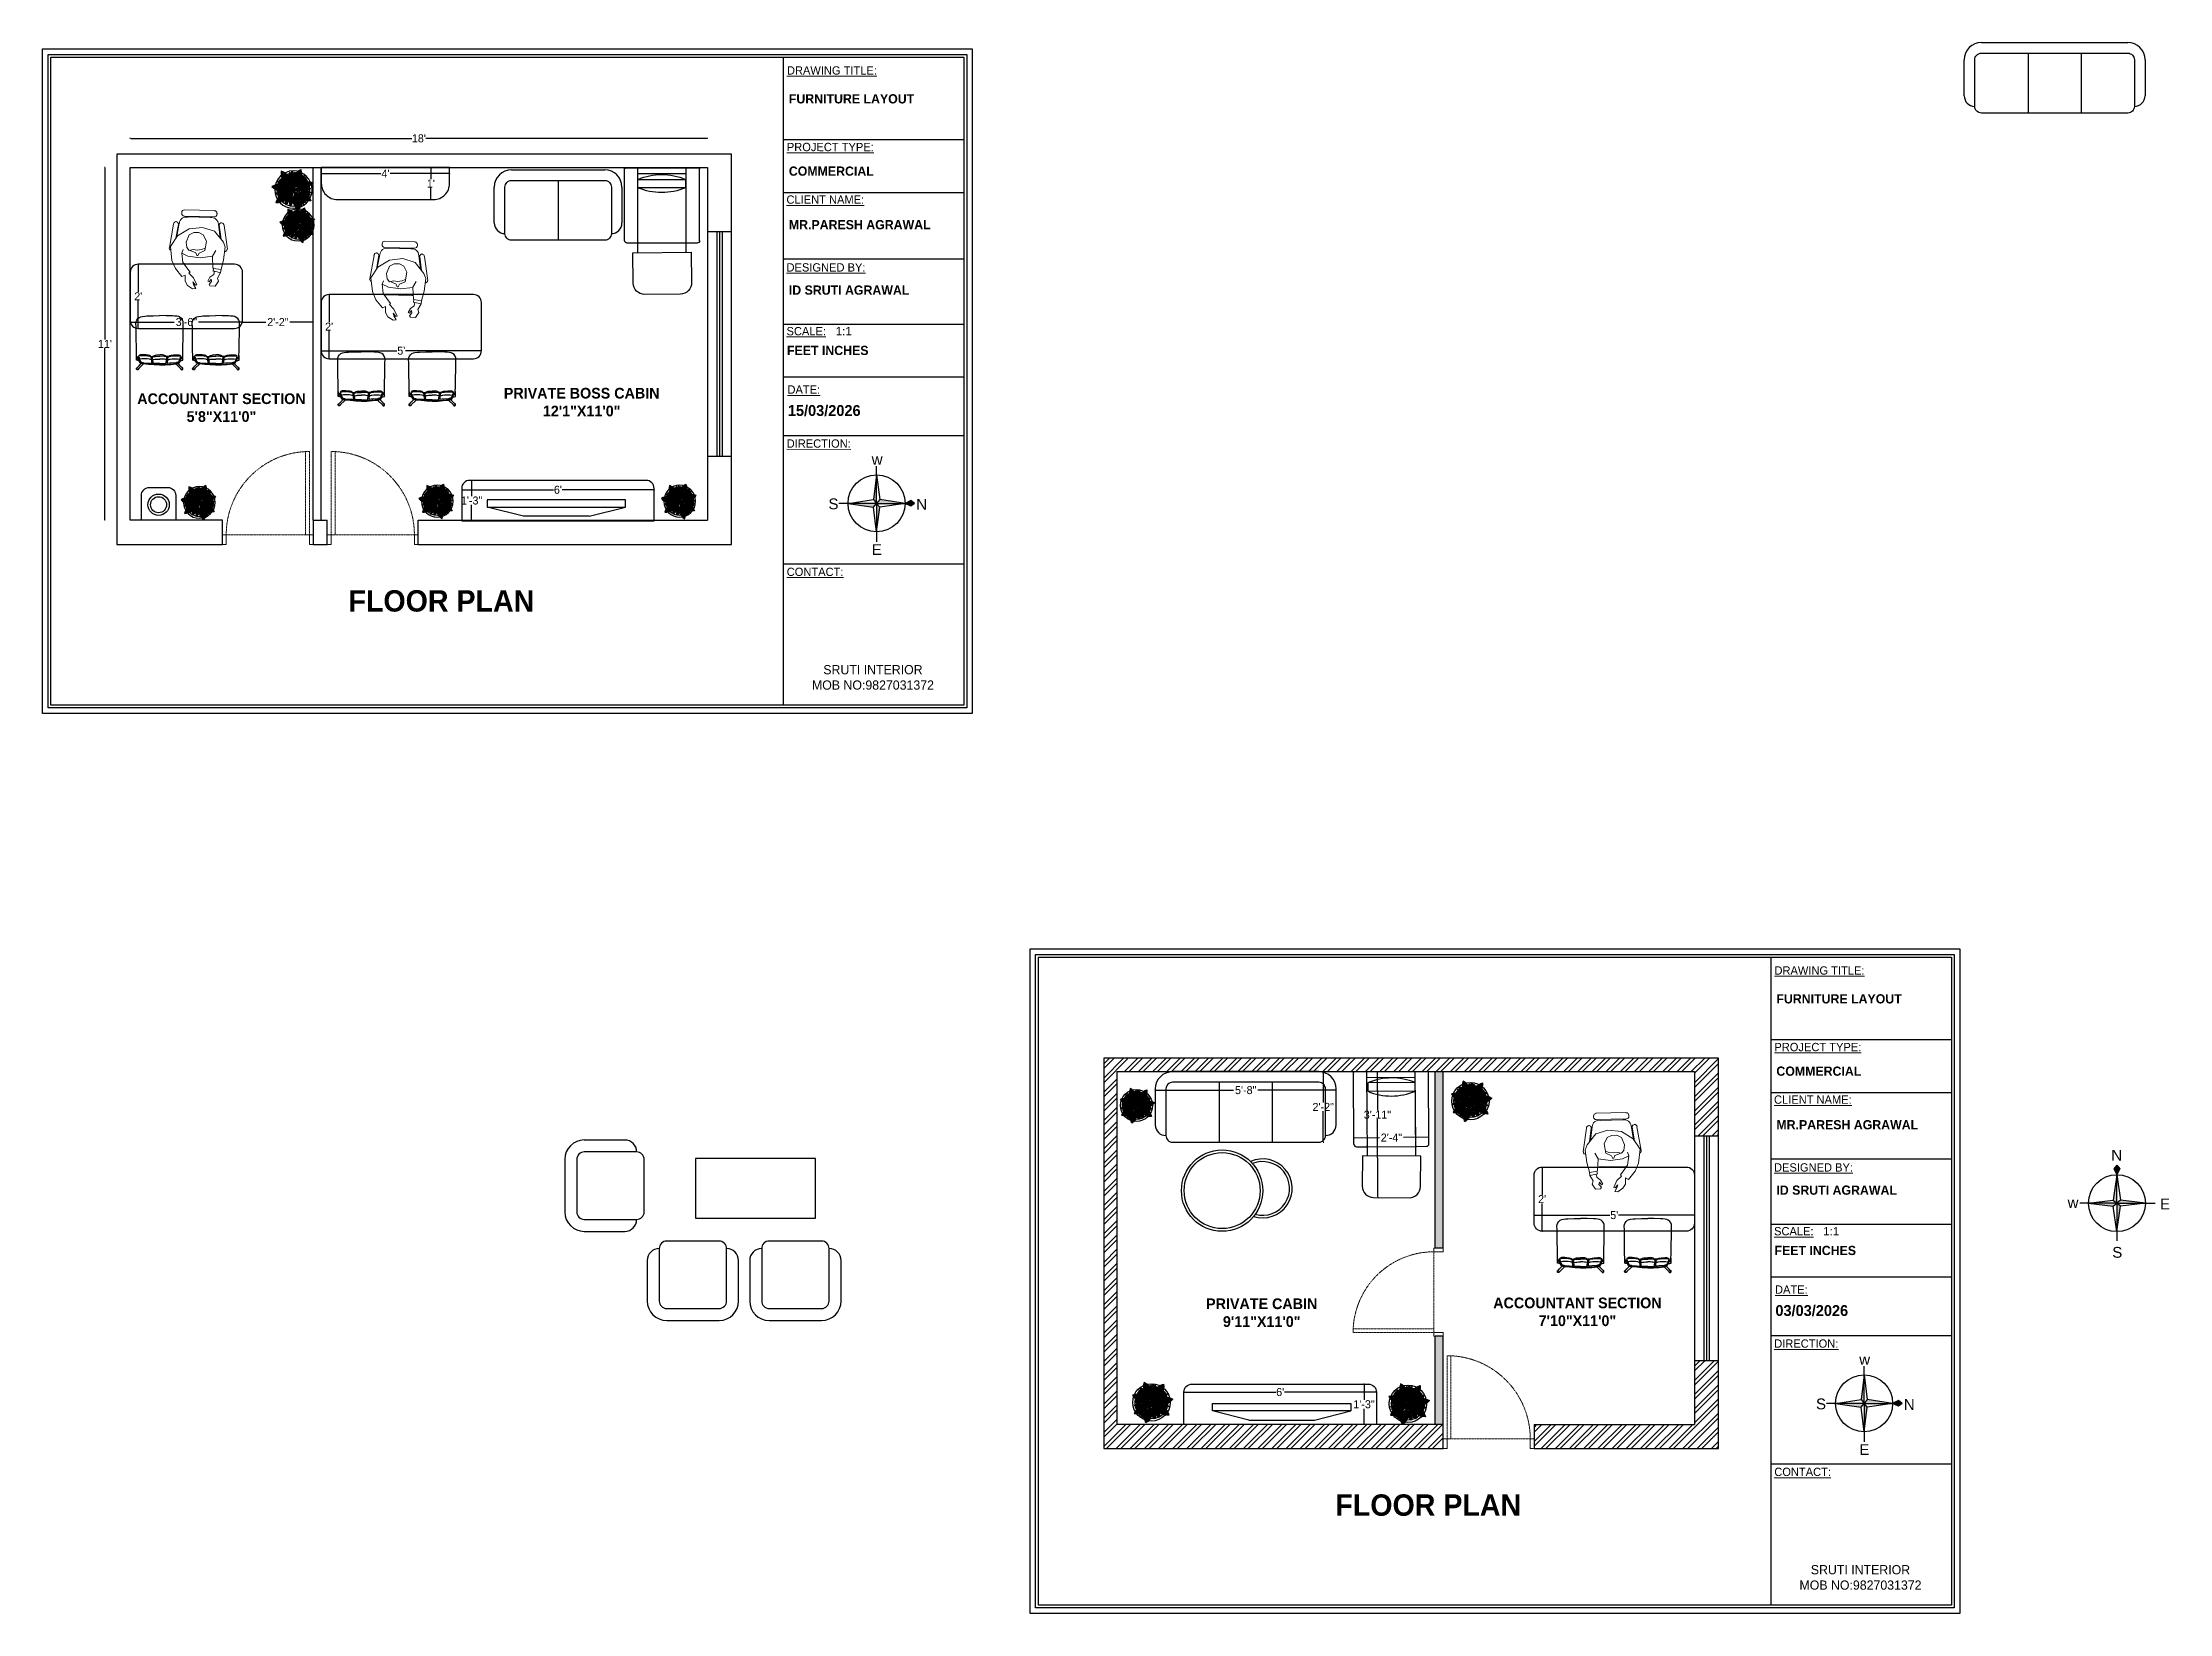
# Model space of a CAD drawing. Header units: inches. Extents: x 17335 to 18131, y -2374 to -1299.
# Drawn here: x 17335 to 18131, y -2374 to -1786 of the extents above; entities that cross this region are included whole.
import ezdxf

# ---------------------------------------------------------------- set-up
doc = ezdxf.new("R2010")
doc.units = ezdxf.units.IN
doc.header["$MEASUREMENT"] = 0
for name, pattern in [('AUDIT_D_060311083008-3', [0]), ('DASHED2', [0.375, 0.25, -0.125]), ('HIDDEN', [0.375, 0.25, -0.125])]:
    doc.linetypes.add(name, pattern=pattern)
for name, color, linetype in [('A-DOOR', 251, 'AUDIT_D_060311083008-3'), ('A-Door-Frame', 1, 'Continuous'), ('A-Door-Swing', 8, 'HIDDEN'), ('ELE', 5, 'Continuous'), ('FUR', 42, 'Continuous'), ('IEL-HATCH-002', 7, 'Continuous'), ('line_cad-block.com', 250, 'Continuous'), ('MESA', 7, 'Continuous'), ('PDF11_PDF_CH', 7, 'Continuous'), ('TEFRIŞ', 11, 'Continuous')]:
    doc.layers.add(name, color=color, linetype=linetype)
doc.layers.add('FURNI', color=140, linetype='Continuous', lineweight=18)
doc.styles.add('HEMI', font='stylu.ttf')
doc.styles.add('regular', font='swissl.ttf')
doc.styles.get("Standard").update_dxf_attribs({"font": 'arial.ttf'})
doc.dimstyles.get("Standard").update_dxf_attribs({"dimtxt": 0.18, "dimasz": 0.18, "dimexe": 0.18, "dimexo": 0.0625, "dimgap": 0.09, "dimtad": 0, "dimtih": 1, "dimtoh": 1, "dimdec": 0, "dimzin": 0, "dimdsep": 46, "dimlunit": 4, "dimtxsty": 'Standard', "dimcen": 0.09, "dimadec": 0, "dimazin": 0, "dimtfac": 1, "dimtdec": 0, "dimtofl": 0, "dimtmove": 0, "dimatfit": 3, "dimfxl": 1, "dimtolj": 1, "dimtzin": 0, "dimarcsym": 0})
pattern_1 = [(45, (1.4685, 10.086), (-2.6516504, 2.6516504), []), (45, (3.2363, 10.086), (-2.6516504, 2.6516504), [])]

msp = doc.modelspace()

# ---------------------------------------------------------------- texts
at = {"lineweight": 15, "attachment_point": 1, "rotation": 359.99056}
for s, insert, char_height, width, style in [('{\\LDRAWING TITLE:}', (17613.42, -1794.78), 3.105, 34.573, 'HEMI'), ('{\\fStylus BT|b1|i0|c0|p34;FURNITURE LAYOUT}', (17614.14, -1805.22), 3.4501, 53.3363, 'HEMI'), ('{\\LPROJECT TYPE:}', (17613.39, -1823.43), 3.105, 32.616, 'HEMI'), ('{\\fStylus BT|b1|i0|c0|p34;COMMERCIAL}', (17614.14, -1832.27), 3.4501, 53.3363, 'HEMI'), ('{\\LCLIENT NAME:}', (17613.25, -1843.1), 3.105, 32.0822, 'HEMI'), ('{\\fStylus BT|b1|i0|c0|p34;MR.PARESH AGRAWAL}', (17614.14, -1852.31), 3.4501, 53.3363, 'HEMI'), ('{\\LDESIGNED BY:}', (17613.27, -1868.47), 3.105, 32.8011, 'HEMI'), ('{\\fStylus BT|b1|i0|c0|p34;ID SRUTI AGRAWAL}', (17614.14, -1876.78), 3.4501, 45.7594, 'HEMI'), ('{\\LSCALE:}', (17613.27, -1892.33), 3.105, 24.0174, 'HEMI'), ('1:1', (17631.64, -1892.33), 3.105, 12.3451, 'regular'), ('{\\fStylus BT|b1|i0|c0|p34;FEET INCHES}', (17613.44, -1899.35), 3.4501, 45.7594, 'HEMI'), ('{\\LDATE:}', (17613.63, -1914.18), 3.105, 24.0174, 'HEMI'), ('{\\fStylus BT|b1|i0|c0|p34;15/03/2026}', (17613.77, -1921.53), 4.0664, 31.4532, 'HEMI'), ('{\\LDIRECTION:}', (17613.33, -1934.36), 3.105, 24.0174, 'HEMI'), ('{\\LCONTACT:}', (17613.35, -1982.36), 3.105, 24.0174, 'HEMI'), ('\\pxqc;SRUTI INTERIOR\\PMOB NO:9827031372', (17616.36, -2018.79), 3.4501, 58.4969, 'HEMI'), ('{\\LDRAWING TITLE:}', (17982.91, -2131.5), 3.105, 34.573, 'HEMI'), ('{\\fStylus BT|b1|i0|c0|p34;FURNITURE LAYOUT}', (17983.63, -2141.93), 3.4501, 53.3363, 'HEMI'), ('{\\LPROJECT TYPE:}', (17982.88, -2160.15), 3.105, 32.616, 'HEMI'), ('{\\fStylus BT|b1|i0|c0|p34;COMMERCIAL}', (17983.63, -2168.99), 3.4501, 53.3363, 'HEMI'), ('{\\LCLIENT NAME:}', (17982.74, -2179.81), 3.105, 32.0822, 'HEMI'), ('{\\fStylus BT|b1|i0|c0|p34;MR.PARESH AGRAWAL}', (17983.63, -2189.03), 3.4501, 53.3363, 'HEMI'), ('{\\LDESIGNED BY:}', (17982.76, -2205.18), 3.105, 32.8011, 'HEMI'), ('{\\fStylus BT|b1|i0|c0|p34;ID SRUTI AGRAWAL}', (17983.63, -2213.5), 3.4501, 45.7594, 'HEMI'), ('{\\LSCALE:}', (17982.76, -2229.04), 3.105, 24.0174, 'HEMI'), ('{\\fStylus BT|b1|i0|c0|p34;FEET INCHES}', (17982.93, -2236.07), 3.4501, 45.7594, 'HEMI'), ('1:1', (18001.13, -2229.04), 3.105, 12.3451, 'regular'), ('{\\LDATE:}', (17983.12, -2250.89), 3.105, 24.0174, 'HEMI'), ('{\\fStylus BT|b1|i0|c0|p34;03/03/2026}', (17983.26, -2258.25), 4.0664, 31.4532, 'HEMI'), ('{\\LDIRECTION:}', (17982.82, -2271.08), 3.105, 24.0174, 'HEMI'), ('{\\LCONTACT:}', (17982.84, -2319.08), 3.105, 24.0174, 'HEMI'), ('\\pxqc;SRUTI INTERIOR\\PMOB NO:9827031372', (17985.85, -2355.51), 3.4501, 58.4969, 'HEMI')]:
    msp.add_mtext(s, dxfattribs=dict(at, insert=insert, char_height=char_height, width=width, style=style))
at = {"color": 240, "lineweight": 15, "true_color": 0xe90039, "style": 'HEMI'}
for s, insert, char_height, width, attachment_point, rotation in [('\\pxqc;{\\fStylus BT|b1|i0|c0|p34;ACCOUNTANT SECTION\\P5\'8"X11\'0"}', (17436.45, -1917.15), 4, 69.2136, 3, 0.00944), ('\\pxqc;{\\fStylus BT|b1|i0|c0|p34;PRIVATE BOSS CABIN\\P12\'1"X11\'0"}', (17571.23, -1915.08), 4, 69.2136, 3, 0.00944), ('{\\fStylus BT|b1|i0|c0|p34;FLOOR PLAN}', (17449.37, -1990.78), 8, 106.8964, 1, 359.99056), ('\\pxqc;{\\fStylus BT|b1|i0|c0|p34;PRIVATE CABIN\\P9\'11"X11\'0"}', (17756.46, -2255.73), 4, 69.2136, 1, 359.99056), ('\\pxqc;{\\fStylus BT|b1|i0|c0|p34;ACCOUNTANT SECTION\\P7\'10"X11\'0"}', (17874.58, -2255.42), 4, 69.2136, 1, 359.99056), ('{\\fStylus BT|b1|i0|c0|p34;FLOOR PLAN}', (17818.62, -2329.05), 8, 106.8964, 1, 359.99056)]:
    msp.add_mtext(s, dxfattribs=dict(at, insert=insert, char_height=char_height, width=width, attachment_point=attachment_point, rotation=rotation))
at = {"layer": 'ELE', "color": 18, "true_color": 0x000000}
for s, p in [('w', (17645.14, -1943.86)), ('S', (17628.95, -1960.51)), ('E', (17645.17, -1977.61)), ('w', (18014.63, -2280.58)), ('S', (17998.44, -2297.23)), ('E', (18014.66, -2314.33))]:
    msp.add_text(s, height=4.04, dxfattribs=at).set_placement(p)
at = {"layer": 'ELE', "color": 240, "true_color": 0xed1f24}
for p in [(17661.81, -1960.72), (18031.3, -2297.44)]:
    msp.add_text('N', height=4.04, dxfattribs=at).set_placement(p)

# ---------------------------------------------------------------- blocks, each defined once
blk = doc.blocks.new('*U1')
at = {"layer": 'A-Door-Frame', "lineweight": 5}
for p, q in [((0, -100), (0, 0)), ((942, -100), (942, 0))]:
    blk.add_line(p, q, dxfattribs=at)
for points in [[(0, -100), (40, -100), (40, 0), (0, 0)], [(942, -100), (902, -100), (902, 0), (942, 0)]]:
    blk.add_lwpolyline(points, dxfattribs=at)
at = {"layer": 'A-Door-Swing', "linetype": 'DASHED2', "lineweight": 5}
blk.add_line((48, 0), (909, 0), dxfattribs=at)
blk.add_lwpolyline([(40, 0), (40, 862), (80, 862), (80, 0)], close=True, dxfattribs=at)
blk.add_arc((40, 0), 862, 360, 90, dxfattribs=at)
blk = doc.blocks.new('yt')
at = {"ltscale": 7}
for p, q in [((3780.46, 271.64), (3783.91, 285.24)), ((3780.46, 247.03), (3783.91, 233.44))]:
    blk.add_line(p, q, dxfattribs=at)
blk.add_line((3780.46, 271.64), (3780.46, 247.03))
blk.add_lwpolyline([(3783.91, 233.44), (3783.91, 285.24), (3786.59, 285.24), (3786.59, 233.44)], close=True, dxfattribs=at)
blk = doc.blocks.new('A$C470D500B')
at = {"layer": 'ELE', "true_color": 0x000000}
h = blk.add_hatch(color=18, dxfattribs=at)
h.paths.add_polyline_path([(27.3, 28.1), (25.4, 29.7), (25.4, 15.1)])
h.paths.add_polyline_path([(40, 29.7), (27.3, 31.3), (25.4, 29.7)])
h.paths.add_polyline_path([(25.4, 44.3), (23.4, 31.3), (25.4, 29.7)])
h.paths.add_polyline_path([(23.4, 28.1), (25.4, 29.7), (10.7, 29.7)])
at = {"layer": 'ELE', "true_color": 0xed1f24}
h = blk.add_hatch(color=240, dxfattribs=at)
h.paths.add_polyline_path([(25.4, 49.2), (23.8, 47.3), (25.4, 44.3)])
h.paths.add_polyline_path([(25.4, 44.3), (26.9, 47.3), (25.4, 49.2)])
at = {"layer": 'ELE', "color": 18, "true_color": 0x000000}
for p, q in [((25.4, 44.3), (23.4, 31.3)), ((25.4, 29.7), (25.4, 44.3)), ((25.4, 44.3), (27.3, 31.3)), ((10.7, 29.7), (6.3, 29.7)), ((10.7, 29.7), (6.3, 29.7)), ((10.7, 29.7), (23.4, 31.3)), ((25.4, 29.7), (10.7, 29.7)), ((10.7, 29.7), (23.4, 28.1)), ((23.4, 31.3), (25.4, 29.7)), ((23.4, 28.1), (25.4, 29.7)), ((25.4, 15.1), (23.4, 28.1)), ((27.3, 31.3), (25.4, 29.7)), ((25.4, 29.7), (25.4, 15.1)), ((27.3, 28.1), (25.4, 29.7)), ((25.4, 29.7), (40, 29.7)), ((25.4, 15.1), (27.3, 28.1)), ((40, 29.7), (27.3, 31.3)), ((40, 29.7), (27.3, 28.1)), ((40, 29.7), (45.1, 29.7)), ((40, 29.7), (45.1, 29.7)), ((25.4, 15.1), (25.4, 10.4))]:
    blk.add_line(p, q, dxfattribs=at)
at = {"layer": 'ELE', "color": 240, "true_color": 0xed1f24}
for p, q in [((25.4, 49.2), (23.8, 47.3)), ((23.8, 47.3), (25.4, 44.3)), ((25.4, 49.2), (26.9, 47.3)), ((25.4, 44.3), (25.4, 49.2)), ((26.9, 47.3), (25.4, 44.3))]:
    blk.add_line(p, q, dxfattribs=at)
at = {"layer": 'ELE', "color": 18, "true_color": 0x000000}
blk.add_circle((25.4, 29.7), 14.6, dxfattribs=at)
at = {"layer": 'ELE', "color": 240, "true_color": 0xed1f24}
blk.add_text('N', height=5.54, dxfattribs=at).set_placement((22.5, 51.5))
at = {"layer": 'ELE', "color": 18, "true_color": 0x000000}
for s, p in [('w', (0.1, 27.3)), ('E', (47.5, 26.5)), ('S', (23, 1.7))]:
    blk.add_text(s, height=5.54, dxfattribs=at).set_placement(p)
blk = doc.blocks.new('126')
at = {"layer": 'TEFRIŞ', "color": 18, "true_color": 0x000000}
for p, q in [((11307.4, 90155.9), (11390.6, 90177.8)), ((11391.8, 90177.1), (11414.2, 90092)), ((11298, 90136.9), (11395.6, 90162.6)), ((11305.3, 90152.2), (11308.3, 90140.6)), ((11388.9, 90160.8), (11403.6, 90104.7)), ((11308.6, 90139.7), (11323.6, 90082.6)), ((11312.1, 90080.6), (11410.4, 90106.5)), ((11324.3, 90083.8), (11410.4, 90106.5)), ((11323.6, 90082.6), (11326.7, 90071)), ((11330.3, 90068.9), (11413.5, 90090.8))]:
    blk.add_line(p, q, dxfattribs=at)
blk.add_lwpolyline([(11373.1, 90155.6), (11387.6, 90100.5), (11397.3, 90103.1), (11382.8, 90158.1)], close=True, dxfattribs=at)
blk.add_lwpolyline([(11251.3, 90117.5), (11261.7, 90075.8, 0.414214), (11278.1, 90066), (11313.5, 90074.8), (11296.6, 90142.7), (11261.2, 90133.9, 0.414214)], format="xyb", close=True, dxfattribs=at)
for centre, radius, start, end in [((11390.8, 90176.8), 1, 14.7529, 104.7529), ((11308.2, 90153), 3, 104.7529, 194.7529), ((11445, 90145.1), 72.7, 171.6719, 217.8339), ((11325.4, 90113.6), 72.7, 351.6719, 37.8339), ((11309.3, 90140.9), 1, 194.7529, 284.7529), ((11324.6, 90082.9), 1, 104.7529, 194.7529), ((11329.6, 90071.8), 3, 194.7529, 284.7529), ((11413.2, 90091.7), 1, 284.7529, 14.7529)]:
    blk.add_arc(centre, radius, start, end, dxfattribs=at)
blk = doc.blocks.new('folha Ant')
at = {"layer": 'MESA', "ltscale": 0.8}
h = blk.add_hatch(color=35, dxfattribs=at)
h.dxf.hatch_style = 1
h.set_gradient(color1=(179, 116, 77), color2=(114, 74, 49), one_color=1, tint=0.32, name='CURVED')
h.paths.add_polyline_path([(0.05, 0), (0.049, 0.006, 0.033108), (0, 0, 0.809082), (0.002, -0.006, -0.032777)])
h.paths.add_polyline_path([(0.097, 0.005, 0.033108), (0.049, 0.006), (0.05, 0, -0.032777), (0.098, -0.001), (0.095, 0.003)])
h = blk.add_hatch(color=85, dxfattribs=at)
h.dxf.hatch_style = 1
h.set_gradient(color1=(103, 159, 96), color2=(52, 80, 48), one_color=1, tint=0.25)
h.paths.add_polyline_path([(0.353, 0.007, -0.09675), (0.099, 0.007, 0.007527), (0.095, 0.003, 0.014292), (0.102, -0.005, 0.086654)])
h = blk.add_hatch(color=85, dxfattribs=at)
h.dxf.hatch_style = 1
h.set_gradient(color1=(103, 159, 96), color2=(179, 207, 175), one_color=1, tint=0.75, name='INVCURVED')
h.paths.add_polyline_path([(0.227, 0.068, 0.199512), (0.099, 0.007, 0.09675), (0.353, 0.007, -0.086654), (0.102, -0.005, 0.192489), (0.227, -0.062, 0.158608), (0.395, 0.003, 0.158608)])
blk.add_lwpolyline([(0.098, -0.001), (0.095, 0.003), (0.097, 0.005, 0.066288), (0, 0, 0.809082), (0.002, -0.006, -0.065625)], format="xyb", close=True, dxfattribs=at)
for centre, radius, start, end in [((0.236, -0.116), 0.184, 92.9121, 139.7695), ((0.236, 0.122), 0.184, 220.2305, 267.0879), ((0.224, 0.658), 0.664, 259.119, 281.2235), ((0.191, 0.72), 0.731, 263.0097, 282.8199), ((0.114, 0.119), 0.119, 277.6411, 318.482), ((0.151, 0.101), 0.113, 290.5634, 330.4539), ((0.211, -0.224), 0.292, 50.9055, 86.9554), ((0.211, 0.229), 0.292, 273.0446, 309.0945), ((0.212, 0.088), 0.0955, 283.0013, 333.1911), ((0.113, -0.124), 0.121, 41.7528, 70.1061), ((0.185, -0.082), 0.0727, 27.7376, 79.2347), ((0.238, -0.1), 0.0902, 48.8027, 88.011)]:
    blk.add_arc(centre, radius, start, end, dxfattribs=at)
blk = doc.blocks.new('arvore L')
at = {"layer": 'MESA', "ltscale": 0.8}
for radius in [0.35, 0.308]:
    blk.add_circle((-0.017, -0.012), radius, dxfattribs=at)
at = {"layer": 'MESA'}
for p, rotation in [((-0.002, -0.012), 159.7023978146412), ((-0.002, -0.022), 210.0932896211622), ((-0.004, -0.003), 111.8634939329908)]:
    blk.add_blockref('folha Ant', p, dxfattribs=dict(at, rotation=rotation))
for p, xscale, yscale, zscale, rotation in [((-0.244, -0.003), 0.2372171158460885, 0.2372171158460885, 0.2372171158460885, 173.1881796188063), ((-0.141, 0.103), -0.3672988726103232, 0.3672988726103199, 0.3672988726103326, 340.1667721222815), ((-0.189, 0.145), 0.2372171158460308, 0.2372171158460308, 0.2372171158460308, 134.9461414081513), ((-0.165, 0.186), 0.2372171158460308, 0.2372171158460308, 0.2372171158460308, 134.9461414081513), ((-0.114, 0.085), -0.3672988726103342, 0.3672988726103199, 0.3672988726103326, 310.6576809262878), ((-0.006, -0.016), 0.4722192998870134, 0.4722192998870134, 0.4722192998870134, 181.8145453364702), ((-0.144, 0.161), -0.2372171158460326, 0.2372171158460219, 0.2372171158460402, 288.8725787810177), ((-0.009, -0.003), 0.4722192998870449, 0.4722192998870449, 0.4722192998870449, 127.7597565182155), ((-0.023, 0.221), 0.2372171158460145, 0.2372171158460145, 0.2372171158460145, 100.7442899234288), ((-0.007, -0.003), 0.4722192998870434, 0.4722192998870434, 0.4722192998870434, 78.95918777814884), ((-0.013, 0.129), 0.367298872610303, 0.367298872610303, 0.367298872610303, 78.9591877781593), ((-0.021, -0.021), -0.3672988726102771, 0.3672988726103199, 0.3672988726103326, 210.4934664427891), ((-0.024, 0.011), 0.3672988726102808, 0.3672988726102808, 0.3672988726102808, 341.2516722292817), ((-0.011, 0.246), -0.2372171158460138, 0.2372171158460219, 0.2372171158460402, 254.6707272962989), ((0.005, 0.158), 0.3672988726102984, 0.3672988726102984, 0.3672988726102984, 49.45009658216959), ((0.028, 0.219), -0.2372171158460138, 0.2372171158460219, 0.2372171158460402, 254.6707272962989), ((0.047, 0.041), 0.2372171158460773, 0.2372171158460773, 0.2372171158460773, 34.78192692463861), ((0.081, 0.012), 0.2372171158460773, 0.2372171158460773, 0.2372171158460773, 34.78192692463861), ((0.082, -0.001), -0.2372171158460231, 0.2372171158460219, 0.2372171158460402, 156.9632117474216), ((0.097, 0.052), -0.3672988726102771, 0.3672988726103199, 0.3672988726103326, 210.4934664427891), ((0.119, 0.078), -0.3672988726103297, 0.3672988726103199, 0.3672988726103326, 240.0025576387842), ((0.168, 0.119), 0.2372171158460773, 0.2372171158460773, 0.2372171158460773, 34.78192692463861), ((0.187, 0.073), -0.237217115846069, 0.2372171158460219, 0.2372171158460402, 188.7083642975025), ((0.206, 0.092), 0.2372171158460773, 0.2372171158460773, 0.2372171158460773, 34.78192692463861), ((-0.251, -0.051), 0.2372171158460153, 0.2372171158460153, 0.2372171158460153, 190.4360105724469), ((-0.241, -0.068), 0.237217115846034, 0.237217115846034, 0.237217115846034, 209.7732768087272), ((-0.205, -0.016), 0.2372171158460153, 0.2372171158460153, 0.2372171158460153, 190.4360105724469), ((-0.164, -0.041), 0.2372171158460153, 0.2372171158460153, 0.2372171158460153, 190.4360105724469), ((-0.162, -0.2), -0.2372171158460624, 0.2372171158460219, 0.2372171158460402, 32.34306761306672), ((-0.151, -0.216), -0.2372171158460388, 0.2372171158460219, 0.2372171158460402, 51.68033384933957), ((-0.135, -0.221), -0.2372171158460438, 0.2372171158460219, 0.2372171158460402, 68.92816480300668), ((-0.102, -0.144), -0.2372171158460388, 0.2372171158460219, 0.2372171158460402, 51.68033384933957), ((-0.024, -0.042), -0.2372171158460388, 0.2372171158460219, 0.2372171158460402, 51.68033384933957), ((-0.005, -0.017), -0.4722192998870682, 0.4722192998870582, 0.4722192998870366, 110.7618316866297), ((0.008, -0.136), -0.4722192998870255, 0.4722192998870582, 0.4722192998870366, 100.6603657106226), ((0.064, -0.118), -0.4722192998870682, 0.4722192998870582, 0.4722192998870366, 110.7618316866297), ((0.055, -0.037), -0.2372171158460231, 0.2372171158460219, 0.2372171158460402, 156.9632117474216), ((0.106, -0.037), 0.3672988726102808, 0.3672988726102808, 0.3672988726102808, 341.2516722292817), ((0.133, -0.058), 0.3672988726103005, 0.3672988726103005, 0.3672988726103005, 311.7425810332929), ((0.189, -0.089), -0.2372171158460231, 0.2372171158460219, 0.2372171158460402, 156.9632117474216), ((0.198, -0.039), 0.2372171158460078, 0.2372171158460078, 0.2372171158460078, 3.036774374557309), ((0.221, -0.054), -0.2372171158460231, 0.2372171158460219, 0.2372171158460402, 156.9632117474216)]:
    blk.add_blockref('folha Ant', p, dxfattribs=dict(at, xscale=xscale, yscale=yscale, zscale=zscale, rotation=rotation))
at = {"layer": 'MESA', "xscale": -1}
for p, rotation in [((-0.007, -0.019), 73.74235818062448), ((-0.004, 0.001), 237.4553048776787), ((-0.004, -0.015), 143.2116612097536), ((-0.005, -0.016), 189.5771815307885)]:
    blk.add_blockref('folha Ant', p, dxfattribs=dict(at, rotation=rotation))
blk = doc.blocks.new('wf')
at = {"layer": 'PDF11_PDF_CH', "lineweight": 5}
for points in [[(-7100.86, -1901.79), (-7102.04, -1910.67)], [(-7099.68, -1906.9), (-7099.01, -1901.73)], [(-7098.22, -1897.24), (-7098.22, -1897.58)], [(-7086.03, -1895.95), (-7097.27, -1896.23)], [(-7097.21, -1898.59), (-7085.97, -1898.31)], [(-7095.75, -1898.87), (-7087.27, -1898.64)], [(-7084.06, -1900.95), (-7083.16, -1906)], [(-7082.77, -1900.33), (-7082.94, -1900.39)], [(-7081.93, -1901.34), (-7080.35, -1910.11)], [(-7093.62, -1910.33), (-7092.49, -1910.84), (-7090.75, -1911.06), (-7089.23, -1910.84), (-7087.77, -1911.17), (-7086.87, -1910.11), (-7086.65, -1908.03), (-7087.77, -1905.33), (-7089.51, -1904.43), (-7091.42, -1904.49), (-7093.05, -1905.33), (-7094.18, -1907.63), (-7093.62, -1911.17), (-7091.48, -1912.13), (-7090.98, -1913.09), (-7090.58, -1913.03), (-7090.24, -1912.02), (-7088.17, -1911.23)], [(-7096.82, -1917.86), (-7099.63, -1918.31)], [(-7096.43, -1913.25), (-7097.72, -1911.12)], [(-7096.03, -1916.29), (-7086.03, -1916.06)], [(-7085.02, -1912.13), (-7085.52, -1910.78)], [(-7097.21, -1918.93), (-7099.57, -1919.49)]]:
    blk.add_lwpolyline(points, dxfattribs=at)
for points in [[(-7098.95, -1901.8, 0.414213), (-7100.02, -1900.78), (-7099.85, -1900.78)], [(-7099.35, -1906.51), (-7098.67, -1901.34, -0.458817), (-7095.71, -1898.85)], [(-7085.92, -1898.31, 0.414213), (-7084.96, -1897.3), (-7084.96, -1896.9)], [(-7082.83, -1906.51), (-7083.73, -1901.4, -0.414214), (-7082.78, -1900.39)], [(-7101.99, -1910.67, 0.414214), (-7100.98, -1911.62), (-7101.15, -1911.62)]]:
    blk.add_lwpolyline(points, format="xyb", dxfattribs=at)
blk.add_lwpolyline([(-7096.48, -1913.31), (-7091.82, -1913.87), (-7087.32, -1913.25), (-7085.02, -1912.13), (-7085.41, -1915.61), (-7088.11, -1919.27), (-7087.66, -1919.72), (-7089.4, -1921.4), (-7090.58, -1923.99), (-7090.08, -1924.16), (-7089.12, -1922.92), (-7089.35, -1923.87), (-7090.19, -1925.45), (-7089.06, -1925.56), (-7087.15, -1924.27), (-7086.25, -1922.69), (-7086.2, -1920.39), (-7085.07, -1920.95), (-7082.6, -1917.92), (-7081.31, -1914.88), (-7080.75, -1909.66), (-7083.39, -1905.72), (-7087.77, -1903.08), (-7092.77, -1902.52), (-7097.27, -1903.93), (-7100.58, -1908.03), (-7101.26, -1909.99), (-7100.64, -1914.66), (-7099.68, -1918.25), (-7099.52, -1919.43), (-7098.34, -1921.51), (-7098.67, -1922.69), (-7097.44, -1924.55), (-7095.53, -1924.44), (-7095.19, -1923.87), (-7096.14, -1922.81), (-7095.98, -1921.96), (-7095.19, -1922.92), (-7094.74, -1922.69), (-7095.53, -1921.18), (-7096.99, -1920.17), (-7097.21, -1918.93), (-7096.71, -1918.87), (-7096.88, -1917.81), (-7096.65, -1917.75)], close=True, dxfattribs=at)
for centre, radius, start, end in [((-7099.83, -1901.82), 0.983, 91.19196, 181.19205), ((-7097.18, -1897.27), 0.983, 90.37353, 180.37354), ((-7097.18, -1897.6), 0.983, 180.98874, 270.98881), ((-7086.68, -1901.26), 2.61, 5.86671, 102.46398), ((-7085.95, -1896.99), 0.983, 1.80721, 91.80728), ((-7082.86, -1901.37), 0.983, 1.60398, 91.60402), ((-7101.12, -1910.47), 1.15, 271.0278, 275.47643), ((-7096.12, -1912.33), 4.02, 263.38062, 271.24697), ((-7086.11, -1912.1), 4.02, 271.59309, 275.60306), ((-7081.28, -1910.19), 0.983, 295.86727, 1.57111)]:
    blk.add_arc(centre, radius, start, end, dxfattribs=at)
blk = doc.blocks.new('LEADCHAIR Executive 2014')
at = {"layer": 'line_cad-block.com', "color": 252, "true_color": 0x939598}
for points in [[(-239, 254), (-241, 256), (-243, 261), (-246, 264), (-249, 267), (-253, 268), (-257, 268), (-260, 267), (-264, 264), (-266, 261), (-267, 257), (-267, 253), (-266, 250), (-264, 246), (-260, 244), (-254, 240)], [(-186, 201), (-248, 262), (-251, 265), (-253, 265), (-256, 265), (-259, 265), (-262, 262), (-264, 260), (-265, 257), (-264, 254), (-264, 251), (-262, 249), (-241, 227), (-211, 196)], [(186, 201), (248, 262), (251, 265), (253, 265), (256, 265), (259, 265), (262, 262), (264, 260), (265, 257), (264, 254), (264, 251), (262, 249), (241, 227), (211, 196)], [(239, 254), (241, 256), (243, 261), (246, 264), (249, 267), (253, 268), (257, 268), (260, 267), (264, 264), (266, 261), (267, 257), (267, 253), (266, 250), (264, 246), (260, 244), (254, 240)], [(-256, 130), (-260, 128), (-262, 121), (-263, 116), (-265, 102), (-267, 55), (-267, -5), (-269, -78), (-270, -119), (-270, -168), (-270, -225), (-272, -265), (-270, -285), (-263, -303), (-251, -320), (-234, -334), (-217, -342), (-199, -346), (-170, -348), (-146, -350), (-73, -353), (0, -354)], [(-265, 159), (-265, 159), (-266, 159), (-266, 150), (-266, 142), (-266, 139), (-266, 104)], [(-263, 146), (-264, 146), (-264, 146), (-265, 145), (-265, 144), (-266, 131)], [(0, 214), (-64, 213), (-127, 208), (-190, 201), (-202, 199), (-211, 196), (-219, 194), (-223, 191), (-227, 184), (-247, 135), (-249, 131), (-251, 130), (-253, 131), (-255, 136), (-259, 147), (-262, 153), (-265, 159)], [(-234, 166), (-245, 164), (-252, 163), (-265, 159)], [(0, 210), (-63, 207), (-126, 203), (-190, 196), (-196, 195), (-204, 193), (-210, 192), (-216, 190), (-220, 188), (-223, 184), (-226, 176), (-245, 133), (-251, 124), (-253, 125), (-263, 146)], [(-98, 152), (-96, 152), (-93, 152), (-92, 152), (-93, 147), (-93, 143), (-94, 138), (-94, 134), (-95, 129), (-96, 124), (-96, 123), (-102, 120), (-107, 118), (-111, 116), (-128, 112), (-140, 110), (-170, 108), (-192, 107), (-204, 107), (-224, 108), (-229, 109), (-241, 113), (-244, 114), (-241, 121), (-237, 132), (-233, 142), (-232, 146), (-229, 151)], [(-96, 123), (-99, 119), (-107, 112), (-117, 105), (-131, 101), (-157, 98), (-180, 97), (-198, 95), (-214, 95), (-221, 97), (-227, 99), (-233, 101), (-237, 105), (-240, 108), (-242, 112), (-243, 113)], [(-92, 195), (-90, 194), (-89, 192), (-90, 180), (-92, 155), (-99, 151), (-106, 149), (-116, 146), (-120, 145), (-142, 142), (-168, 141), (-190, 141), (-206, 142), (-224, 145), (-230, 146), (-230, 147), (-228, 153), (-221, 173), (-219, 176), (-217, 178), (-210, 181), (-199, 184), (-193, 185), (-186, 187), (-130, 192), (-111, 193), (-92, 195)], [(-102, 115), (-89, 115)], [(-89, 115), (-86, 115), (-81, 114), (-73, 111)], [(-71, 153), (-76, 153), (-79, 152), (-80, 152), (-80, 149), (-81, 144), (-82, 136), (-83, 130), (-84, 124), (-67, 117), (-50, 115), (0, 113)], [(-84, 124), (-73, 110), (-68, 107), (-60, 103), (-48, 100), (-39, 99), (-34, 98), (0, 98)], [(0, 198), (-74, 197), (-74, 195), (-75, 193), (-76, 181), (-79, 156), (-78, 155), (-76, 154), (-71, 152), (-57, 148), (-44, 147), (-25, 146), (0, 146)], [(0, 214), (64, 213), (127, 208), (190, 201), (202, 199), (211, 196), (219, 194), (223, 191), (227, 184), (247, 135), (249, 131), (251, 130), (253, 131), (255, 136), (259, 147), (262, 153), (265, 159)], [(0, 210), (63, 207), (126, 203), (190, 196), (196, 195), (204, 193), (210, 192), (216, 190), (220, 188), (223, 184), (226, 176), (245, 133), (251, 124), (253, 125), (263, 146)], [(0, 198), (74, 197), (74, 195), (75, 193), (76, 181), (79, 156), (78, 155), (76, 154), (71, 152), (57, 148), (44, 147), (25, 146), (0, 146)], [(71, 153), (76, 153), (79, 152), (80, 152), (80, 149), (81, 144), (82, 136), (83, 130), (84, 124), (67, 117), (50, 115), (0, 113)], [(256, 130), (260, 128), (262, 121), (263, 116), (265, 102), (267, 55), (267, -5), (269, -78), (270, -119), (270, -168), (270, -225), (272, -265), (270, -285), (263, -303), (251, -320), (234, -334), (217, -342), (199, -346), (170, -348), (146, -350), (73, -353), (0, -354)], [(84, 124), (73, 110), (68, 107), (60, 103), (48, 100), (39, 99), (34, 98), (0, 98)], [(89, 115), (86, 115), (81, 114), (73, 111)], [(92, 195), (90, 194), (89, 192), (90, 180), (92, 155), (99, 151), (106, 149), (116, 146), (120, 145), (142, 142), (168, 141), (190, 141), (206, 142), (224, 145), (230, 146), (230, 147), (228, 153), (221, 173), (219, 176), (217, 178), (210, 181), (199, 184), (193, 185), (186, 187), (130, 192), (111, 193), (92, 195)], [(102, 115), (89, 115)], [(98, 152), (96, 152), (93, 152), (92, 152), (93, 147), (93, 143), (94, 138), (94, 134), (95, 129), (96, 124), (96, 123), (102, 120), (107, 118), (111, 116), (128, 112), (140, 110), (170, 108), (192, 107), (204, 107), (224, 108), (229, 109), (241, 113), (244, 114), (241, 121), (237, 132), (233, 142), (232, 146), (229, 151)], [(96, 123), (99, 119), (107, 112), (117, 105), (131, 101), (157, 98), (180, 97), (198, 95), (214, 95), (221, 97), (227, 99), (233, 101), (237, 105), (240, 108), (242, 112), (243, 113)], [(234, 166), (245, 164), (252, 163), (265, 159)], [(263, 146), (264, 146), (264, 146), (265, 145), (265, 144), (266, 131)], [(265, 159), (265, 159), (266, 159), (266, 150), (266, 142), (266, 139), (266, 104)]]:
    blk.add_lwpolyline(points, dxfattribs=at)
blk = doc.blocks.new('*U11')
at = {"layer": 'A-Door-Frame', "lineweight": 5}
for p, q in [((0, -100), (0, 0)), ((945, -100), (945, 0))]:
    blk.add_line(p, q, dxfattribs=at)
for points in [[(0, -100), (40, -100), (40, 0), (0, 0)], [(945, -100), (905, -100), (905, 0), (945, 0)]]:
    blk.add_lwpolyline(points, dxfattribs=at)
at = {"layer": 'A-Door-Swing', "linetype": 'DASHED2', "lineweight": 5}
blk.add_line((48, 0), (912, 0), dxfattribs=at)
blk.add_lwpolyline([(40, 0), (40, 865), (80, 865), (80, 0)], close=True, dxfattribs=at)
blk.add_arc((40, 0), 865, 360, 90, dxfattribs=at)
blk = doc.blocks.new('E4TET')
at = {"layer": 'ELE', "true_color": 0xed1f24}
h = blk.add_hatch(color=240, dxfattribs=at)
h.paths.add_polyline_path([(18093.61, -2280.82), (18092.5, -2282.19), (18093.61, -2284.33)])
h.paths.add_polyline_path([(18093.61, -2284.33), (18094.71, -2282.19), (18093.61, -2280.82)])
at = {"layer": 'ELE', "true_color": 0x000000}
h = blk.add_hatch(color=18, dxfattribs=at)
h.paths.add_polyline_path([(18095.05, -2296.16), (18093.61, -2295), (18093.61, -2305.67)])
h.paths.add_polyline_path([(18104.28, -2295), (18095.05, -2293.83), (18093.61, -2295)])
h.paths.add_polyline_path([(18093.61, -2284.33), (18092.16, -2293.83), (18093.61, -2295)])
h.paths.add_polyline_path([(18092.16, -2296.16), (18093.61, -2295), (18082.94, -2295)])
at = {"layer": 'ELE', "color": 240, "true_color": 0xed1f24}
for p, q in [((18093.61, -2280.82), (18092.5, -2282.19)), ((18092.5, -2282.19), (18093.61, -2284.33)), ((18093.61, -2280.82), (18094.71, -2282.19)), ((18093.61, -2284.33), (18093.61, -2280.82)), ((18094.71, -2282.19), (18093.61, -2284.33))]:
    blk.add_line(p, q, dxfattribs=at)
at = {"layer": 'ELE', "color": 18, "true_color": 0x000000}
for p, q in [((18093.61, -2284.33), (18092.16, -2293.83)), ((18093.61, -2295), (18093.61, -2284.33)), ((18093.61, -2284.33), (18095.05, -2293.83)), ((18082.94, -2295), (18079.71, -2295)), ((18082.94, -2295), (18079.71, -2295)), ((18082.94, -2295), (18092.16, -2293.83)), ((18093.61, -2295), (18082.94, -2295)), ((18082.94, -2295), (18092.16, -2296.16)), ((18092.16, -2293.83), (18093.61, -2295)), ((18092.16, -2296.16), (18093.61, -2295)), ((18093.61, -2305.67), (18092.16, -2296.16)), ((18095.05, -2293.83), (18093.61, -2295)), ((18093.61, -2295), (18093.61, -2305.67)), ((18095.05, -2296.16), (18093.61, -2295)), ((18093.61, -2295), (18104.28, -2295)), ((18093.61, -2305.67), (18095.05, -2296.16)), ((18104.28, -2295), (18095.05, -2293.83)), ((18104.28, -2295), (18095.05, -2296.16)), ((18104.28, -2295), (18108.01, -2295)), ((18104.28, -2295), (18108.01, -2295)), ((18093.61, -2305.67), (18093.61, -2309.08))]:
    blk.add_line(p, q, dxfattribs=at)
blk.add_circle((18093.61, -2295), 10.67, dxfattribs=at)
blk = doc.blocks.new('*D13')
at = {"color": 0, "lineweight": -2, "transparency": 16777216}
for p, q in [((17895.97, -2206.58), (17896.15, -2206.58)), ((17895.97, -2230.58), (17896.15, -2230.58))]:
    blk.add_line(p, q, dxfattribs=at)
at = {"color": 5, "lineweight": -2, "transparency": 16777216}
for p, q in [((17895.97, -2206.76), (17895.97, -2216.96)), ((17895.97, -2230.4), (17895.97, -2220.2))]:
    blk.add_line(p, q, dxfattribs=at)
at = {"color": 5, "transparency": 16777216}
for points in [[(17895.94, -2206.76), (17896, -2206.76), (17895.97, -2206.58)], [(17895.94, -2230.4), (17896, -2230.4), (17895.97, -2230.58)]]:
    blk.add_solid(points, dxfattribs=at)
at = {"layer": 'Defpoints', "color": 0, "transparency": 16777216}
for p in [(17895.97, -2206.58), (17895.97, -2230.58), (17895.97, -2230.58)]:
    blk.add_point(p, dxfattribs=at)
at = {"color": 5, "transparency": 16777216, "insert": (17895.97, -2218.58), "char_height": 3, "attachment_point": 5, "style": 'HEMI'}
blk.add_mtext("\\A1;2'", dxfattribs=at)
blk = doc.blocks.new('*D14')
at = {"color": 0, "lineweight": -2, "transparency": 16777216}
for p, q in [((17892.97, -2224.62), (17892.97, -2224.4)), ((17952.97, -2224.62), (17952.97, -2224.4))]:
    blk.add_line(p, q, dxfattribs=at)
at = {"color": 5, "lineweight": -2, "transparency": 16777216}
for p, q in [((17893.15, -2224.58), (17921.37, -2224.58)), ((17952.79, -2224.58), (17924.57, -2224.58))]:
    blk.add_line(p, q, dxfattribs=at)
at = {"color": 5, "transparency": 16777216}
for points in [[(17893.15, -2224.55), (17893.15, -2224.61), (17892.97, -2224.58)], [(17952.79, -2224.55), (17952.79, -2224.61), (17952.97, -2224.58)]]:
    blk.add_solid(points, dxfattribs=at)
at = {"layer": 'Defpoints', "color": 0, "transparency": 16777216}
for p in [(17892.97, -2227.58), (17952.97, -2224.58), (17952.97, -2227.58)]:
    blk.add_point(p, dxfattribs=at)
at = {"color": 5, "transparency": 16777216, "insert": (17922.97, -2224.58), "char_height": 3, "attachment_point": 5, "style": 'HEMI'}
blk.add_mtext("\\A1;5'", dxfattribs=at)
blk = doc.blocks.new('*D15')
at = {"color": 0, "lineweight": -2, "transparency": 16777216}
for p, q in [((17825.57, -2195.69), (17825.57, -2195.47)), ((17853.64, -2195.5), (17853.63, -2195.28))]:
    blk.add_line(p, q, dxfattribs=at)
at = {"color": 5, "lineweight": -2, "transparency": 16777216}
for p, q in [((17825.75, -2195.65), (17835.12, -2195.59)), ((17853.46, -2195.46), (17844.09, -2195.53))]:
    blk.add_line(p, q, dxfattribs=at)
at = {"color": 5, "transparency": 16777216}
for points in [[(17825.75, -2195.62), (17825.75, -2195.68), (17825.57, -2195.65)], [(17853.45, -2195.43), (17853.46, -2195.49), (17853.64, -2195.46)]]:
    blk.add_solid(points, dxfattribs=at)
at = {"layer": 'Defpoints', "color": 0, "transparency": 16777216}
for p in [(17853.64, -2195.46), (17825.59, -2198.07), (17853.65, -2197.89)]:
    blk.add_point(p, dxfattribs=at)
at = {"color": 5, "transparency": 16777216, "insert": (17839.6, -2195.56), "char_height": 3, "attachment_point": 5, "style": 'HEMI'}
blk.add_mtext('\\A1;2\'-4"', dxfattribs=at)
blk = doc.blocks.new('*D16')
at = {"color": 0, "lineweight": -2, "transparency": 16777216}
for p, q in [((17834.21, -2170.89), (17834.43, -2170.89)), ((17834.52, -2217.98), (17834.74, -2217.97))]:
    blk.add_line(p, q, dxfattribs=at)
at = {"color": 5, "lineweight": -2, "transparency": 16777216}
for p, q in [((17834.25, -2171.07), (17834.34, -2185.38)), ((17834.56, -2217.79), (17834.37, -2188.67))]:
    blk.add_line(p, q, dxfattribs=at)
at = {"color": 5, "transparency": 16777216}
for points in [[(17834.28, -2171.07), (17834.22, -2171.07), (17834.25, -2170.89)], [(17834.59, -2217.79), (17834.53, -2217.79), (17834.56, -2217.97)]]:
    blk.add_solid(points, dxfattribs=at)
at = {"layer": 'Defpoints', "color": 0, "transparency": 16777216}
for p in [(17832.55, -2170.9), (17834.25, -2170.89), (17832.86, -2217.99)]:
    blk.add_point(p, dxfattribs=at)
at = {"color": 5, "transparency": 16777216, "insert": (17834.36, -2187.03), "char_height": 3, "attachment_point": 5, "style": 'HEMI'}
blk.add_mtext('\\A1;3\'-11"', dxfattribs=at)
blk = doc.blocks.new('TRH')
for p, q in [((17613.42, -2122.09), (17558.68, -2122.09)), ((17552.21, -2128.56), (17552.21, -2142)), ((17576.09, -2126.08), (17576.09, -2148.47)), ((17596, -2126.08), (17596, -2148.47)), ((17619.89, -2142), (17619.89, -2128.56))]:
    blk.add_line(p, q)
blk.add_lwpolyline([(17558.68, -2148.47), (17613.42, -2148.47, 0.414214), (17615.9, -2145.98), (17615.9, -2128.56, 0.414214), (17613.42, -2126.08), (17558.68, -2126.08, 0.414214), (17556.19, -2128.56), (17556.19, -2145.98, 0.414214)], format="xyb", close=True)
for centre, radius, start, end in [((17558.68, -2128.56), 6.47, 90, 180), ((17613.42, -2128.56), 6.47, 0, 90), ((17556.19, -2142), 3.98, 180, 270), ((17615.9, -2142), 3.98, 270, 0)]:
    blk.add_arc(centre, radius, start, end)
blk = doc.blocks.new('*D20')
at = {"color": 0, "lineweight": -2, "transparency": 16777216}
for p, q in [((17751.24, -2177.86), (17751.24, -2177.65)), ((17818.91, -2177.86), (17818.91, -2177.65))]:
    blk.add_line(p, q, dxfattribs=at)
at = {"color": 5, "lineweight": -2, "transparency": 16777216}
for p, q in [((17751.42, -2177.83), (17780.55, -2177.83)), ((17818.73, -2177.83), (17789.59, -2177.83))]:
    blk.add_line(p, q, dxfattribs=at)
at = {"color": 5, "transparency": 16777216}
for points in [[(17751.42, -2177.8), (17751.42, -2177.86), (17751.24, -2177.83)], [(17818.73, -2177.8), (17818.73, -2177.86), (17818.91, -2177.83)]]:
    blk.add_solid(points, dxfattribs=at)
at = {"layer": 'Defpoints', "color": 0, "transparency": 16777216}
for p in [(17818.91, -2177.83), (17751.24, -2183.72), (17818.91, -2183.72)]:
    blk.add_point(p, dxfattribs=at)
at = {"color": 5, "transparency": 16777216, "insert": (17785.07, -2177.83), "char_height": 3, "attachment_point": 5, "style": 'HEMI'}
blk.add_mtext('\\A1;5\'-8"', dxfattribs=at)
blk = doc.blocks.new('*D21')
at = {"color": 0, "lineweight": -2, "transparency": 16777216}
for p, q in [((17814.03, -2170.91), (17814.25, -2170.91)), ((17814.03, -2197.29), (17814.25, -2197.29))]:
    blk.add_line(p, q, dxfattribs=at)
at = {"color": 5, "lineweight": -2, "transparency": 16777216}
for p, q in [((17814.07, -2171.09), (17814.07, -2182.48)), ((17814.07, -2197.11), (17814.07, -2185.72))]:
    blk.add_line(p, q, dxfattribs=at)
at = {"color": 5, "transparency": 16777216}
for points in [[(17814.04, -2171.09), (17814.1, -2171.09), (17814.07, -2170.91)], [(17814.04, -2197.11), (17814.1, -2197.11), (17814.07, -2197.29)]]:
    blk.add_solid(points, dxfattribs=at)
at = {"layer": 'Defpoints', "color": 0, "transparency": 16777216}
for p in [(17812.44, -2170.91), (17814.07, -2170.91), (17812.44, -2197.29)]:
    blk.add_point(p, dxfattribs=at)
at = {"color": 5, "transparency": 16777216, "insert": (17814.07, -2184.1), "char_height": 3, "attachment_point": 5, "style": 'HEMI'}
blk.add_mtext('\\A1;2\'-2"', dxfattribs=at)
blk = doc.blocks.new('*D22')
at = {"color": 0, "lineweight": -2, "transparency": 16777216}
for p, q in [((17761.97, -2290.79), (17761.97, -2290.97)), ((17833.97, -2290.79), (17833.97, -2290.61))]:
    blk.add_line(p, q, dxfattribs=at)
at = {"color": 5, "lineweight": -2, "transparency": 16777216}
for p, q in [((17762.15, -2290.79), (17796.34, -2290.79)), ((17833.79, -2290.79), (17799.6, -2290.79))]:
    blk.add_line(p, q, dxfattribs=at)
at = {"color": 5, "transparency": 16777216}
for points in [[(17762.15, -2290.76), (17762.15, -2290.82), (17761.97, -2290.79)], [(17833.79, -2290.76), (17833.79, -2290.82), (17833.97, -2290.79)]]:
    blk.add_solid(points, dxfattribs=at)
at = {"layer": 'Defpoints', "color": 0, "transparency": 16777216}
for p in [(17761.97, -2290.79), (17833.97, -2290.79), (17833.97, -2290.79)]:
    blk.add_point(p, dxfattribs=at)
at = {"color": 5, "transparency": 16777216, "insert": (17797.97, -2290.79), "char_height": 3, "attachment_point": 5, "style": 'HEMI'}
blk.add_mtext("\\A1;6'", dxfattribs=at)
blk = doc.blocks.new('*D23')
at = {"color": 0, "lineweight": -2, "transparency": 16777216}
for p, q in [((17829.38, -2287.79), (17829.16, -2287.79)), ((17829.38, -2302.91), (17829.16, -2302.91))]:
    blk.add_line(p, q, dxfattribs=at)
at = {"color": 5, "lineweight": -2, "transparency": 16777216}
for p, q in [((17829.34, -2287.97), (17829.34, -2293.71)), ((17829.34, -2302.73), (17829.34, -2297))]:
    blk.add_line(p, q, dxfattribs=at)
at = {"color": 5, "transparency": 16777216}
for points in [[(17829.31, -2287.97), (17829.37, -2287.97), (17829.34, -2287.79)], [(17829.31, -2302.73), (17829.37, -2302.73), (17829.34, -2302.91)]]:
    blk.add_solid(points, dxfattribs=at)
at = {"layer": 'Defpoints', "color": 0, "transparency": 16777216}
for p in [(17830.97, -2287.79), (17829.34, -2302.91), (17830.97, -2302.91)]:
    blk.add_point(p, dxfattribs=at)
at = {"color": 5, "transparency": 16777216, "insert": (17829.34, -2295.35), "char_height": 3, "attachment_point": 5, "style": 'HEMI'}
blk.add_mtext('\\A1;1\'-3"', dxfattribs=at)
blk = doc.blocks.new('4RU6')
for p, q in [((18059.75, -1829.68), (18094.59, -1829.68)), ((18053.29, -1849.59), (18053.29, -1836.15)), ((18077.17, -1833.66), (18077.17, -1856.05)), ((18101.06, -1836.15), (18101.06, -1849.59))]:
    blk.add_line(p, q)
blk.add_lwpolyline([(18094.59, -1856.05), (18059.75, -1856.05, -0.414214), (18057.27, -1853.57), (18057.27, -1836.15, -0.414214), (18059.75, -1833.66), (18094.59, -1833.66, -0.414214), (18097.08, -1836.15), (18097.08, -1853.57, -0.414214)], format="xyb", close=True)
for centre, radius, start, end in [((18059.75, -1836.15), 6.47, 90, 180), ((18094.59, -1836.15), 6.47, 0, 90), ((18057.27, -1849.59), 3.98, 180, 270), ((18097.08, -1849.59), 3.98, 270, 0)]:
    blk.add_arc(centre, radius, start, end)
blk = doc.blocks.new('*D25')
at = {"color": 0, "lineweight": -2, "transparency": 16777216}
for p, q in [((17370.72, -1868.83), (17370.9, -1868.83)), ((17370.72, -1892.83), (17370.9, -1892.83))]:
    blk.add_line(p, q, dxfattribs=at)
at = {"color": 5, "lineweight": -2, "transparency": 16777216}
for p, q in [((17370.72, -1869.01), (17370.72, -1879.22)), ((17370.72, -1892.65), (17370.72, -1882.45))]:
    blk.add_line(p, q, dxfattribs=at)
at = {"color": 5, "transparency": 16777216}
for points in [[(17370.69, -1869.01), (17370.75, -1869.01), (17370.72, -1868.83)], [(17370.69, -1892.65), (17370.75, -1892.65), (17370.72, -1892.83)]]:
    blk.add_solid(points, dxfattribs=at)
at = {"layer": 'Defpoints', "color": 0, "transparency": 16777216}
for p in [(17370.72, -1868.83), (17370.72, -1892.83), (17370.72, -1892.83)]:
    blk.add_point(p, dxfattribs=at)
at = {"color": 5, "transparency": 16777216, "insert": (17370.72, -1880.83), "char_height": 3, "attachment_point": 5, "style": 'HEMI'}
blk.add_mtext("\\A1;2'", dxfattribs=at)
blk = doc.blocks.new('*D26')
at = {"color": 0, "lineweight": -2, "transparency": 16777216}
for p, q in [((17367.72, -1890.42), (17367.72, -1890.64)), ((17409.72, -1890.42), (17409.72, -1890.64))]:
    blk.add_line(p, q, dxfattribs=at)
at = {"color": 5, "lineweight": -2, "transparency": 16777216}
for p, q in [((17367.9, -1890.46), (17384.14, -1890.46)), ((17409.54, -1890.46), (17393.3, -1890.46))]:
    blk.add_line(p, q, dxfattribs=at)
at = {"color": 5, "transparency": 16777216}
for points in [[(17367.9, -1890.43), (17367.9, -1890.49), (17367.72, -1890.46)], [(17409.54, -1890.43), (17409.54, -1890.49), (17409.72, -1890.46)]]:
    blk.add_solid(points, dxfattribs=at)
at = {"layer": 'Defpoints', "color": 0, "transparency": 16777216}
for p in [(17367.72, -1889.83), (17409.72, -1889.83), (17409.72, -1890.46)]:
    blk.add_point(p, dxfattribs=at)
at = {"color": 5, "transparency": 16777216, "insert": (17388.72, -1890.46), "char_height": 3, "attachment_point": 5, "style": 'HEMI'}
blk.add_mtext('\\A1;3\'-6"', dxfattribs=at)
blk = doc.blocks.new('*D27')
at = {"color": 0, "lineweight": -2, "transparency": 16777216}
for p, q in [((17442.13, -1880.19), (17442.31, -1880.19)), ((17442.13, -1904.19), (17442.31, -1904.19))]:
    blk.add_line(p, q, dxfattribs=at)
at = {"color": 5, "lineweight": -2, "transparency": 16777216}
for p, q in [((17442.13, -1880.37), (17442.13, -1890.57)), ((17442.13, -1904.01), (17442.13, -1893.81))]:
    blk.add_line(p, q, dxfattribs=at)
at = {"color": 5, "transparency": 16777216}
for points in [[(17442.1, -1880.37), (17442.16, -1880.37), (17442.13, -1880.19)], [(17442.1, -1904.01), (17442.16, -1904.01), (17442.13, -1904.19)]]:
    blk.add_solid(points, dxfattribs=at)
at = {"layer": 'Defpoints', "color": 0, "transparency": 16777216}
for p in [(17442.13, -1880.19), (17442.13, -1904.19), (17442.13, -1904.19)]:
    blk.add_point(p, dxfattribs=at)
at = {"color": 5, "transparency": 16777216, "insert": (17442.13, -1892.19), "char_height": 3, "attachment_point": 5, "style": 'HEMI'}
blk.add_mtext("\\A1;2'", dxfattribs=at)
blk = doc.blocks.new('*D28')
at = {"color": 0, "lineweight": -2, "transparency": 16777216}
for p, q in [((17439.13, -1901.19), (17439.13, -1901.01)), ((17499.13, -1901.19), (17499.13, -1901.01))]:
    blk.add_line(p, q, dxfattribs=at)
at = {"color": 5, "lineweight": -2, "transparency": 16777216}
for p, q in [((17439.31, -1901.19), (17467.52, -1901.19)), ((17498.95, -1901.19), (17470.73, -1901.19))]:
    blk.add_line(p, q, dxfattribs=at)
at = {"color": 5, "transparency": 16777216}
for points in [[(17439.31, -1901.16), (17439.31, -1901.22), (17439.13, -1901.19)], [(17498.95, -1901.16), (17498.95, -1901.22), (17499.13, -1901.19)]]:
    blk.add_solid(points, dxfattribs=at)
at = {"layer": 'Defpoints', "color": 0, "transparency": 16777216}
for p in [(17439.13, -1901.19), (17499.13, -1901.19), (17499.13, -1901.19)]:
    blk.add_point(p, dxfattribs=at)
at = {"color": 5, "transparency": 16777216, "insert": (17469.13, -1901.19), "char_height": 3, "attachment_point": 5, "style": 'HEMI'}
blk.add_mtext("\\A1;5'", dxfattribs=at)
blk = doc.blocks.new('*D29')
at = {"color": 0, "lineweight": -2, "transparency": 16777216}
for p, q in [((17480.22, -1832.64), (17480, -1832.64)), ((17480.22, -1844.64), (17480, -1844.64))]:
    blk.add_line(p, q, dxfattribs=at)
at = {"color": 5, "lineweight": -2, "transparency": 16777216}
for p, q in [((17480.18, -1832.82), (17480.18, -1837.04)), ((17480.18, -1844.46), (17480.18, -1840.25))]:
    blk.add_line(p, q, dxfattribs=at)
at = {"color": 5, "transparency": 16777216}
for points in [[(17480.15, -1832.82), (17480.21, -1832.82), (17480.18, -1832.64)], [(17480.15, -1844.46), (17480.21, -1844.46), (17480.18, -1844.64)]]:
    blk.add_solid(points, dxfattribs=at)
at = {"layer": 'Defpoints', "color": 0, "transparency": 16777216}
for p in [(17480.18, -1832.64), (17481.21, -1832.64), (17481.21, -1844.64)]:
    blk.add_point(p, dxfattribs=at)
at = {"color": 5, "transparency": 16777216, "insert": (17480.18, -1838.64), "char_height": 3, "attachment_point": 5, "style": 'HEMI'}
blk.add_mtext("\\A1;1'", dxfattribs=at)
blk = doc.blocks.new('*D30')
at = {"color": 0, "lineweight": -2, "transparency": 16777216}
for p, q in [((17439.21, -1834.88), (17439.21, -1835.1)), ((17487.21, -1834.88), (17487.21, -1835.1))]:
    blk.add_line(p, q, dxfattribs=at)
at = {"color": 5, "lineweight": -2, "transparency": 16777216}
for p, q in [((17439.39, -1834.92), (17461.49, -1834.92)), ((17487.03, -1834.92), (17464.92, -1834.92))]:
    blk.add_line(p, q, dxfattribs=at)
at = {"color": 5, "transparency": 16777216}
for points in [[(17439.39, -1834.89), (17439.39, -1834.95), (17439.21, -1834.92)], [(17487.03, -1834.89), (17487.03, -1834.95), (17487.21, -1834.92)]]:
    blk.add_solid(points, dxfattribs=at)
at = {"layer": 'Defpoints', "color": 0, "transparency": 16777216}
for p in [(17439.21, -1832.64), (17439.21, -1834.92), (17487.21, -1832.64)]:
    blk.add_point(p, dxfattribs=at)
at = {"color": 5, "transparency": 16777216, "insert": (17463.21, -1834.92), "char_height": 3, "attachment_point": 5, "style": 'HEMI'}
blk.add_mtext("\\A1;4'", dxfattribs=at)
blk = doc.blocks.new('*D31')
at = {"color": 0, "lineweight": -2, "transparency": 16777216}
for p, q in [((17495.4, -1949.69), (17495.62, -1949.69)), ((17495.4, -1964.81), (17495.62, -1964.81))]:
    blk.add_line(p, q, dxfattribs=at)
at = {"color": 5, "lineweight": -2, "transparency": 16777216}
for p, q in [((17495.44, -1949.87), (17495.44, -1955.6)), ((17495.44, -1964.63), (17495.44, -1958.89))]:
    blk.add_line(p, q, dxfattribs=at)
at = {"color": 5, "transparency": 16777216}
for points in [[(17495.41, -1949.87), (17495.47, -1949.87), (17495.44, -1949.69)], [(17495.41, -1964.63), (17495.47, -1964.63), (17495.44, -1964.81)]]:
    blk.add_solid(points, dxfattribs=at)
at = {"layer": 'Defpoints', "color": 0, "transparency": 16777216}
for p in [(17494.73, -1949.69), (17494.73, -1964.81), (17495.44, -1964.81)]:
    blk.add_point(p, dxfattribs=at)
at = {"color": 5, "transparency": 16777216, "insert": (17495.44, -1957.25), "char_height": 3, "attachment_point": 5, "style": 'HEMI'}
blk.add_mtext('\\A1;1\'-3"', dxfattribs=at)
blk = doc.blocks.new('*D32')
at = {"color": 0, "lineweight": -2, "transparency": 16777216}
for p, q in [((17491.73, -1953.19), (17491.73, -1953.41)), ((17563.73, -1953.19), (17563.73, -1953.41))]:
    blk.add_line(p, q, dxfattribs=at)
at = {"color": 5, "lineweight": -2, "transparency": 16777216}
for p, q in [((17491.91, -1953.23), (17526.11, -1953.23)), ((17563.55, -1953.23), (17529.36, -1953.23))]:
    blk.add_line(p, q, dxfattribs=at)
at = {"color": 5, "transparency": 16777216}
for points in [[(17491.91, -1953.2), (17491.91, -1953.26), (17491.73, -1953.23)], [(17563.55, -1953.2), (17563.55, -1953.26), (17563.73, -1953.23)]]:
    blk.add_solid(points, dxfattribs=at)
at = {"layer": 'Defpoints', "color": 0, "transparency": 16777216}
for p in [(17491.73, -1952.69), (17563.73, -1952.69), (17563.73, -1953.23)]:
    blk.add_point(p, dxfattribs=at)
at = {"color": 5, "transparency": 16777216, "insert": (17527.73, -1953.23), "char_height": 3, "attachment_point": 5, "style": 'HEMI'}
blk.add_mtext("\\A1;6'", dxfattribs=at)
blk = doc.blocks.new('*D33')
at = {"color": 0, "lineweight": -2, "transparency": 16777216}
for p, q in [((17409.72, -1890.47), (17409.72, -1890.28)), ((17436.21, -1890.47), (17436.21, -1890.28))]:
    blk.add_line(p, q, dxfattribs=at)
at = {"color": 5, "lineweight": -2, "transparency": 16777216}
for p, q in [((17409.9, -1890.46), (17418.48, -1890.46)), ((17436.03, -1890.46), (17427.45, -1890.46))]:
    blk.add_line(p, q, dxfattribs=at)
at = {"color": 5, "transparency": 16777216}
for points in [[(17409.9, -1890.43), (17409.9, -1890.49), (17409.72, -1890.46)], [(17436.03, -1890.43), (17436.03, -1890.49), (17436.21, -1890.46)]]:
    blk.add_solid(points, dxfattribs=at)
at = {"layer": 'Defpoints', "color": 0, "transparency": 16777216}
for p in [(17409.72, -1890.53), (17436.21, -1890.46), (17436.21, -1890.53)]:
    blk.add_point(p, dxfattribs=at)
at = {"color": 5, "transparency": 16777216, "insert": (17422.97, -1890.46), "char_height": 3, "attachment_point": 5, "style": 'HEMI'}
blk.add_mtext('\\A1;2\'-2"', dxfattribs=at)
blk = doc.blocks.new('*D34')
at = {"color": 0, "lineweight": -2, "transparency": 16777216}
for p, q in [((17358.3, -1832.64), (17358.08, -1832.64)), ((17358.3, -1964.64), (17358.08, -1964.64))]:
    blk.add_line(p, q, dxfattribs=at)
at = {"color": 5, "lineweight": -2, "transparency": 16777216}
for p, q in [((17358.26, -1832.82), (17358.26, -1897.04)), ((17358.26, -1964.46), (17358.26, -1900.25))]:
    blk.add_line(p, q, dxfattribs=at)
at = {"color": 5, "transparency": 16777216}
for points in [[(17358.23, -1832.82), (17358.29, -1832.82), (17358.26, -1832.64)], [(17358.23, -1964.46), (17358.29, -1964.46), (17358.26, -1964.64)]]:
    blk.add_solid(points, dxfattribs=at)
at = {"layer": 'Defpoints', "color": 0, "transparency": 16777216}
for p in [(17367.72, -1832.64), (17358.26, -1964.64), (17367.72, -1964.64)]:
    blk.add_point(p, dxfattribs=at)
at = {"color": 5, "transparency": 16777216, "insert": (17358.26, -1898.64), "char_height": 3, "attachment_point": 5, "style": 'HEMI'}
blk.add_mtext("\\A1;11'", dxfattribs=at)
blk = doc.blocks.new('*D35')
at = {"color": 0, "lineweight": -2, "transparency": 16777216}
for p, q in [((17367.72, -1821.8), (17367.72, -1821.58)), ((17583.72, -1821.8), (17583.72, -1821.58))]:
    blk.add_line(p, q, dxfattribs=at)
at = {"color": 5, "lineweight": -2, "transparency": 16777216}
for p, q in [((17367.9, -1821.76), (17473.1, -1821.76)), ((17583.54, -1821.76), (17478.34, -1821.76))]:
    blk.add_line(p, q, dxfattribs=at)
at = {"color": 5, "transparency": 16777216}
for points in [[(17367.9, -1821.73), (17367.9, -1821.79), (17367.72, -1821.76)], [(17583.54, -1821.73), (17583.54, -1821.79), (17583.72, -1821.76)]]:
    blk.add_solid(points, dxfattribs=at)
at = {"layer": 'Defpoints', "color": 0, "transparency": 16777216}
for p in [(17583.72, -1821.76), (17367.72, -1832.64), (17583.72, -1832.64)]:
    blk.add_point(p, dxfattribs=at)
at = {"color": 5, "transparency": 16777216, "insert": (17475.72, -1821.76), "char_height": 3, "attachment_point": 5, "style": 'HEMI'}
blk.add_mtext("\\A1;18'", dxfattribs=at)

# ---------------------------------------------------------------- dimensions: what is measured, and where the dimension line sits
for base, p1, p2, picture, middle in [((17583.72, -1821.76), (17367.72, -1832.64), (17583.72, -1832.64), '*D35', (17475.72, -1821.76)), ((17439.21, -1834.92), (17487.21, -1832.64), (17439.21, -1832.64), '*D30', (17463.21, -1834.92)), ((17409.72, -1890.46), (17367.72, -1889.83), (17409.72, -1889.83), '*D26', (17388.72, -1890.46)), ((17436.21, -1890.46), (17409.72, -1890.53), (17436.21, -1890.53), '*D33', (17422.97, -1890.46)), ((17499.13, -1901.19), (17439.13, -1901.19), (17499.13, -1901.19), '*D28', (17469.13, -1901.19)), ((17563.73, -1953.23), (17491.73, -1952.69), (17563.73, -1952.69), '*D32', (17527.73, -1953.23)), ((17818.91, -2177.83), (17751.24, -2183.72), (17818.91, -2183.72), '*D20', (17785.07, -2177.83)), ((17952.97, -2224.58), (17892.97, -2227.58), (17952.97, -2227.58), '*D14', (17922.97, -2224.58)), ((17833.97, -2290.79), (17761.97, -2290.79), (17833.97, -2290.79), '*D22', (17797.97, -2290.79))]:
    dim = msp.add_linear_dim(base=base, p1=p1, p2=p2, dimstyle='Standard', override={"dimtxt": 3, "dimtxsty": 'HEMI', "dimclrd": 5, "dimclrt": 5, "dimfxl": 0.03937, "dimfxlon": 1, "dimarcsym": 1})
    dim.commit()
    dim.dimension.update_dxf_attribs({"geometry": picture, "text_midpoint": middle})
for base, p1, p2, picture, middle in [((17358.26, -1964.64), (17367.72, -1832.64), (17367.72, -1964.64), '*D34', (17358.26, -1898.64)), ((17480.18, -1832.64), (17481.21, -1844.64), (17481.21, -1832.64), '*D29', (17480.18, -1838.64)), ((17370.72, -1892.83), (17370.72, -1868.83), (17370.72, -1892.83), '*D25', (17370.72, -1880.83)), ((17442.13, -1904.19), (17442.13, -1880.19), (17442.13, -1904.19), '*D27', (17442.13, -1892.19)), ((17495.44, -1964.81), (17494.73, -1949.69), (17494.73, -1964.81), '*D31', (17495.44, -1957.25)), ((17814.07, -2170.91), (17812.44, -2197.29), (17812.44, -2170.91), '*D21', (17814.07, -2184.1)), ((17895.97, -2230.58), (17895.97, -2206.58), (17895.97, -2230.58), '*D13', (17895.97, -2218.58)), ((17829.34, -2302.91), (17830.97, -2287.79), (17830.97, -2302.91), '*D23', (17829.34, -2295.35))]:
    dim = msp.add_linear_dim(base=base, p1=p1, p2=p2, angle=90, dimstyle='Standard', override={"dimtxt": 3, "dimtxsty": 'HEMI', "dimclrd": 5, "dimclrt": 5, "dimfxl": 0.03937, "dimfxlon": 1, "dimarcsym": 1})
    dim.commit()
    dim.dimension.update_dxf_attribs({"geometry": picture, "text_midpoint": middle})
dim = msp.add_linear_dim(base=(17834.25, -2170.89), p1=(17832.86, -2217.99), p2=(17832.55, -2170.9), angle=90.38495, dimstyle='Standard', override={"dimtxt": 3, "dimtxsty": 'HEMI', "dimclrd": 5, "dimclrt": 5, "dimfxl": 0.03937, "dimfxlon": 1, "dimarcsym": 1})
dim.commit()
dim.dimension.update_dxf_attribs({"geometry": '*D16', "text_midpoint": (17834.36, -2187.03), "dimtype": 161})
dim = msp.add_aligned_dim(p1=(17825.59, -2198.07), p2=(17853.65, -2197.89), distance=2.42, dimstyle='Standard', override={"dimtxt": 3, "dimtxsty": 'HEMI', "dimclrd": 5, "dimclrt": 5, "dimfxl": 0.03937, "dimfxlon": 1, "dimarcsym": 1})
dim.commit()
dim.dimension.update_dxf_attribs({"geometry": '*D15', "text_midpoint": (17839.6, -2195.56)})

# ---------------------------------------------------------------- hatches: boundary and pattern name
at = {"layer": 'IEL-HATCH-002', "true_color": 0xf27172, "transparency": 33554687}
h = msp.add_hatch(dxfattribs=at)
h.set_pattern_fill('ANSI32', color=11, scale=10)
h.set_pattern_definition(pattern_1)
h.paths.add_polyline_path([(17961.97, -2165.91), (17731.97, -2165.91), (17731.97, -2311.91), (17858.97, -2311.91), (17858.97, -2302.91), (17736.97, -2302.91), (17736.97, -2170.91), (17824.15, -2170.91), (17846.91, -2170.76, -0.266797), (17847.18, -2170.91), (17952.97, -2170.91), (17952.97, -2194.91), (17961.97, -2194.91)])
at = {"layer": 'IEL-HATCH-002', "true_color": 0x9e7e57, "transparency": 33554687}
h = msp.add_hatch(color=45, dxfattribs=at)
h.dxf.hatch_style = 1
h.paths.add_polyline_path([(17858.97, -2269.91), (17855.97, -2269.91), (17855.97, -2302.91), (17858.97, -2302.91)])
h.paths.add_polyline_path([(17858.97, -2170.91), (17855.97, -2170.91), (17855.97, -2236.91), (17858.97, -2236.91)])
h.paths.add_polyline_path([(17792.21, -2295.66), (17803.8, -2295.66), (17803.8, -2287.69), (17792.21, -2287.69)], flags=9)
at = {"layer": 'IEL-HATCH-002', "true_color": 0xf27172, "transparency": 33554687}
h = msp.add_hatch(dxfattribs=at)
h.set_pattern_fill('ANSI32', color=11, scale=10)
h.set_pattern_definition(pattern_1)
h.paths.add_polyline_path([(17961.97, -2278.91), (17952.97, -2278.91), (17952.97, -2302.91), (17892.97, -2302.91), (17892.97, -2311.91), (17961.97, -2311.91)])
h.paths.add_polyline_path([(17792.21, -2295.66), (17803.8, -2295.66), (17803.8, -2287.69), (17792.21, -2287.69)], flags=9)

# ---------------------------------------------------------------- linework, layer by layer
for p, q in [((18060.36, -1785.9), (18115.1, -1785.9)), ((18077.78, -1789.88), (18077.78, -1812.27)), ((18097.68, -1789.88), (18097.68, -1812.27)), ((18053.89, -1805.8), (18053.89, -1792.37)), ((18121.57, -1792.37), (18121.57, -1805.8)), ((17583.72, -1856.64), (17592.72, -1856.64)), ((17436.21, -1964.64), (17441.46, -1964.64)), ((17436.21, -1964.64), (17436.21, -1973.64)), ((17441.46, -1973.64), (17441.46, -1964.64)), ((17475.46, -1973.64), (17475.46, -1964.64)), ((17475.46, -1964.64), (17583.72, -1964.64)), ((17436.21, -1973.64), (17441.46, -1973.64)), ((17475.46, -1973.64), (17592.72, -1973.64)), ((17855.97, -2236.91), (17855.97, -2170.91)), ((17858.97, -2236.91), (17858.97, -2170.91)), ((17952.97, -2194.91), (17961.97, -2194.91)), ((17530.31, -2203.76), (17530.31, -2223.37)), ((17552.72, -2196.48), (17537.59, -2196.48)), ((17537.59, -2230.66), (17552.72, -2230.66)), ((17561.15, -2241.58), (17561.15, -2256.71)), ((17595.34, -2256.71), (17595.34, -2241.58)), ((17599.49, -2241.58), (17599.49, -2256.71)), ((17633.67, -2256.71), (17633.67, -2241.58)), ((17858.97, -2236.91), (17855.97, -2236.91)), ((17568.44, -2264), (17588.05, -2264)), ((17606.77, -2264), (17626.39, -2264)), ((17855.97, -2302.91), (17855.97, -2269.91)), ((17858.97, -2269.91), (17855.97, -2269.91)), ((17858.97, -2302.91), (17858.97, -2269.91)), ((17892.97, -2302.91), (17952.97, -2302.91)), ((17892.97, -2302.91), (17892.97, -2311.91)), ((17892.97, -2311.91), (17961.97, -2311.91))]:
    msp.add_line(p, q)
at = {"color": 152, "true_color": 0x2776bb}
for p, q in [((17583.72, -1856.64), (17592.72, -1856.64)), ((17587.22, -1856.64), (17587.22, -1940.64)), ((17588.22, -1856.64), (17588.22, -1940.64)), ((17589.22, -1856.64), (17589.22, -1940.64)), ((17583.72, -1940.64), (17592.72, -1940.64)), ((17952.97, -2194.91), (17961.97, -2194.91)), ((17956.47, -2194.91), (17956.47, -2278.91)), ((17957.47, -2194.91), (17957.47, -2278.91)), ((17958.47, -2194.91), (17958.47, -2278.91)), ((17952.97, -2278.91), (17961.97, -2278.91))]:
    msp.add_line(p, q, dxfattribs=at)
for points in [[(18115.1, -1812.27), (18060.36, -1812.27, -0.414214), (18057.87, -1809.78), (18057.87, -1792.37, -0.414214), (18060.36, -1789.88), (18115.1, -1789.88, -0.414214), (18117.59, -1792.37), (18117.59, -1809.78, -0.414214)], [(17439.21, -1832.64), (17439.21, -1838.64, 0.414214), (17445.21, -1844.64), (17481.21, -1844.64, 0.414214), (17487.21, -1838.64), (17487.21, -1832.64)], [(17374.88, -1952.36), (17381.77, -1952.36, -0.414214), (17384.77, -1955.36), (17384.77, -1964.64), (17371.88, -1964.64), (17371.88, -1955.36, -0.414214)], [(17560.01, -2223.37), (17560.01, -2203.76, 0.414214), (17557.21, -2200.96), (17537.59, -2200.96, 0.414214), (17534.79, -2203.76), (17534.79, -2223.37, 0.414214), (17537.59, -2226.18), (17557.21, -2226.18, 0.414214)], [(17588.05, -2234.29), (17568.44, -2234.29, 0.414214), (17565.63, -2237.1), (17565.63, -2256.71, 0.414214), (17568.44, -2259.51), (17588.05, -2259.51, 0.414214), (17590.85, -2256.71), (17590.85, -2237.1, 0.414214)], [(17626.39, -2234.29), (17606.77, -2234.29, 0.414214), (17603.97, -2237.1), (17603.97, -2256.71, 0.414214), (17606.77, -2259.51), (17626.39, -2259.51, 0.414214), (17629.19, -2256.71), (17629.19, -2237.1, 0.414214)]]:
    msp.add_lwpolyline(points, format="xyb", close=True)
for points in [[(17592.72, -1973.64), (17592.72, -1827.64), (17362.72, -1827.64), (17362.72, -1973.64), (17402.21, -1973.64), (17402.21, -1964.64), (17367.72, -1964.64), (17367.72, -1832.64), (17583.72, -1832.64), (17583.72, -1964.64)], [(17436.21, -1964.64), (17436.21, -1898.64), (17436.21, -1832.64)], [(17439.21, -1964.64), (17439.21, -1898.64), (17439.21, -1832.64)], [(17961.97, -2311.91), (17961.97, -2165.91), (17731.97, -2165.91), (17731.97, -2311.91), (17858.97, -2311.91), (17858.97, -2302.91), (17736.97, -2302.91), (17736.97, -2170.91), (17952.97, -2170.91), (17952.97, -2302.91)]]:
    msp.add_lwpolyline(points)
at = {"color": 18, "true_color": 0x000000}
for points in [[(17409.72, -1889.83), (17409.72, -1871.83, 0.414214), (17406.72, -1868.83), (17370.72, -1868.83, 0.414214), (17367.72, -1871.83), (17367.72, -1889.83, 0.414214), (17370.72, -1892.83), (17406.72, -1892.83, 0.414214)], [(17499.13, -1901.19), (17499.13, -1883.19, 0.414214), (17496.13, -1880.19), (17442.13, -1880.19, 0.414214), (17439.13, -1883.19), (17439.13, -1901.19, 0.414214), (17442.13, -1904.19), (17496.13, -1904.19, 0.414214)], [(17892.97, -2227.58), (17892.97, -2209.58, -0.414214), (17895.97, -2206.58), (17949.97, -2206.58, -0.414214), (17952.97, -2209.58), (17952.97, -2227.58, -0.414214), (17949.97, -2230.58), (17895.97, -2230.58, -0.414214)]]:
    msp.add_lwpolyline(points, format="xyb", close=True, dxfattribs=at)
at = {"ltscale": 7}
for points in [[(17491.73, -1964.81), (17563.73, -1964.81), (17563.73, -1952.69, 0.414214), (17560.73, -1949.69), (17494.73, -1949.69, 0.414214), (17491.73, -1952.69)], [(17833.97, -2302.91), (17761.97, -2302.91), (17761.97, -2290.79, -0.414214), (17764.97, -2287.79), (17830.97, -2287.79, -0.414214), (17833.97, -2290.79)]]:
    msp.add_lwpolyline(points, format="xyb", close=True, dxfattribs=at)
msp.add_lwpolyline([(17579.25, -2225.76), (17624.08, -2225.76), (17624.08, -2203.35), (17579.25, -2203.35)], close=True)
for centre, radius in [((17378.33, -1958.8), 4), ((17378.33, -1958.8), 3), ((17776.26, -2215.42), 15.21)]:
    msp.add_circle(centre, radius)
at = {"color": 143, "true_color": 0x7aafdf}
msp.add_circle((17776.26, -2215.42), 14.21, dxfattribs=at)
for centre, radius, start, end in [((18060.36, -1792.37), 6.47, 90, 180), ((18115.1, -1792.37), 6.47, 0, 90), ((18057.87, -1805.8), 3.98, 180, 270), ((18117.59, -1805.8), 3.98, 270, 0), ((17537.59, -2203.76), 7.29, 90, 180), ((17552.72, -2200.96), 4.48, 0, 90), ((17791.45, -2214.59), 11.04, 251.86615, 114.40242), ((17537.59, -2223.37), 7.29, 180, 270), ((17552.72, -2226.18), 4.48, 270, 0), ((17565.63, -2241.58), 4.48, 90, 180), ((17590.85, -2241.58), 4.48, 0, 90), ((17603.97, -2241.58), 4.48, 90, 180), ((17629.19, -2241.58), 4.48, 0, 90), ((17568.44, -2256.71), 7.29, 180, 270), ((17588.05, -2256.71), 7.29, 270, 0), ((17606.77, -2256.71), 7.29, 180, 270), ((17626.39, -2256.71), 7.29, 270, 0)]:
    msp.add_arc(centre, radius, start, end)
msp.add_arc((17791.45, -2214.59), 10.04, 253.87346, 112.39512, dxfattribs=at)
at = {"layer": 'FURNI', "color": 18, "lineweight": 25, "true_color": 0x000000}
for p, q in [((17612.02, -1791.41), (17612.02, -2033.78)), ((17611.99, -1822.15), (17679.64, -1822.15)), ((17611.99, -1841.97), (17679.64, -1841.97)), ((17611.99, -1866.76), (17679.64, -1866.76)), ((17611.99, -1891.26), (17679.64, -1891.26)), ((17611.99, -1910.95), (17679.64, -1910.95)), ((17611.99, -1932.9), (17679.64, -1932.9)), ((17612.02, -1980.89), (17679.67, -1980.92)), ((17981.51, -2128.13), (17981.51, -2370.5)), ((17981.48, -2158.87), (18049.13, -2158.87)), ((17981.48, -2178.69), (18049.13, -2178.69)), ((17981.48, -2203.47), (18049.13, -2203.47)), ((17981.48, -2227.97), (18049.13, -2227.97)), ((17981.48, -2247.67), (18049.13, -2247.67)), ((17981.48, -2269.61), (18049.13, -2269.61)), ((17981.51, -2317.6), (18049.16, -2317.63))]:
    msp.add_line(p, q, dxfattribs=at)
for points in [[(17334.91, -2036.89), (17334.91, -1788.31), (17682.77, -1788.31), (17682.77, -2036.89)], [(17336.98, -2034.82), (17336.98, -1790.38), (17680.7, -1790.38), (17680.7, -2034.82)], [(17338.01, -2033.78), (17338.01, -1791.41), (17679.67, -1791.41), (17679.67, -2033.78)], [(17704.39, -2373.61), (17704.39, -2125.02), (18052.26, -2125.02), (18052.26, -2373.61)], [(17706.46, -2371.54), (17706.46, -2127.09), (18050.19, -2127.09), (18050.19, -2371.54)], [(17707.5, -2370.5), (17707.5, -2128.13), (18049.16, -2128.13), (18049.16, -2370.5)]]:
    msp.add_lwpolyline(points, close=True, dxfattribs=at)

# ---------------------------------------------------------------- block references
for name, p in [('4RU6', (-549.35, -3.82)), ('TRH', (199.03, -48.82))]:
    msp.add_blockref(name, p)
at = {"color": 18, "true_color": 0x000000, "xscale": -1}
for p in [(10302.01, 47.48), (10377, 35.78)]:
    msp.add_blockref('wf', p, dxfattribs=at)
at = {"color": 18, "lineweight": 9, "true_color": 0x000000, "yscale": 0.03255662233685245, "zscale": 0.03255662233685245}
for p, xscale, rotation in [((17378.73, -1899.59), 0.03255662233685245, 180.0354695677137), ((17399.76, -1899.59), 0.03255662233685245, 180.0354695677137), ((17454.19, -1913.09), 0.03255662233685245, 180.0354695677137), ((17480.72, -1913.09), 0.03255662233685245, 180.0354695677137), ((17910.39, -2237.34), -0.03255662233685245, 179.9645304322863), ((17935.55, -2237.34), -0.03255662233685245, 179.9645304322863)]:
    msp.add_blockref('LEADCHAIR Executive 2014', p, dxfattribs=dict(at, xscale=xscale, rotation=rotation))
for name, p, rotation in [('E4TET', (19941.97, 16135.32), 270), ('E4TET', (20311.46, 15798.61), 270), ('yt', (18057.88, -6081.7), 89.99999999999999)]:
    msp.add_blockref(name, p, dxfattribs=dict(rotation=rotation))
at = {"xscale": -1, "rotation": 270}
msp.add_blockref('yt', (17267.82, -5743.59), dxfattribs=at)
at = {"color": 18, "true_color": 0x000000}
msp.add_blockref('wf', (25013.39, -290.27), dxfattribs=at)
at = {"layer": 'A-DOOR', "lineweight": 5, "yscale": 0.03611111111109516, "zscale": 0.03611111111109516}
for p, xscale in [((17436.21, -1970.03), -0.03611111111109516), ((17441.46, -1970.03), 0.03611111111109516), ((17858.97, -2308.3), 0.03611111111109516)]:
    msp.add_blockref('*U1', p, dxfattribs=dict(at, xscale=xscale))
at = {"layer": 'A-DOOR', "lineweight": 5, "xscale": 0.03493692455373542, "yscale": 0.03493692455373542, "zscale": 0.03493692455373542, "rotation": 90}
msp.add_blockref('*U11', (17855.47, -2269.91), dxfattribs=at)
at = {"layer": 'FUR', "xscale": 0.7290759396342936, "yscale": 0.7290759396342936, "zscale": 0.7290759396342936}
msp.add_blockref('A$C470D500B', (18092.52, -2241.76), dxfattribs=at)
at = {"layer": 'MESA'}
for p, xscale, yscale, zscale in [((17428.43, -1840.68), -19.96261190556376, 19.96261190556376, 19.96261190556376), ((17430.27, -1853.96), -17.03497827241943, 17.03497827241943, 17.03497827241943), ((17393.29, -1957.73), -17.03497827241943, 17.03497827241943, 17.03497827241943), ((17482.31, -1957.3), -17.03497827241943, 17.03497827241943, 17.03497827241943), ((17573.02, -1957.3), -17.03497827241943, 17.03497827241943, 17.03497827241943), ((17744.48, -2183.37), 17.03497827241943, 17.03497827241943, 17.03497827241943), ((17869.48, -2181.71), 19.96261190556376, 19.96261190556376, 19.96261190556376), ((17750.16, -2294.41), 19.96261190556376, 19.96261190556376, 19.96261190556376), ((17846.11, -2294.93), 19.96261190556376, 19.96261190556376, 19.96261190556376)]:
    msp.add_blockref('arvore L', p, dxfattribs=dict(at, xscale=xscale, yscale=yscale, zscale=zscale))
at = {"layer": 'TEFRIŞ', "yscale": 0.3118056902783877, "zscale": 0.3118056902783877}
for p, xscale, rotation in [((-8717.07, -12400.03), -0.3118056902783876, 284.6918933115427), ((44182.56, -12589.23), 0.3118056902783877, 75.63206291249469)]:
    msp.add_blockref('126', p, dxfattribs=dict(at, xscale=xscale, rotation=rotation))

msp.set_redraw_order([(e.dxf.handle, doc.entitydb.next_handle()) for e in msp.query("TEXT MTEXT ATTDEF DIMENSION ARC_DIMENSION")])  # texts and dimensions are drawn at this point

doc.saveas('drawing.dxf')
